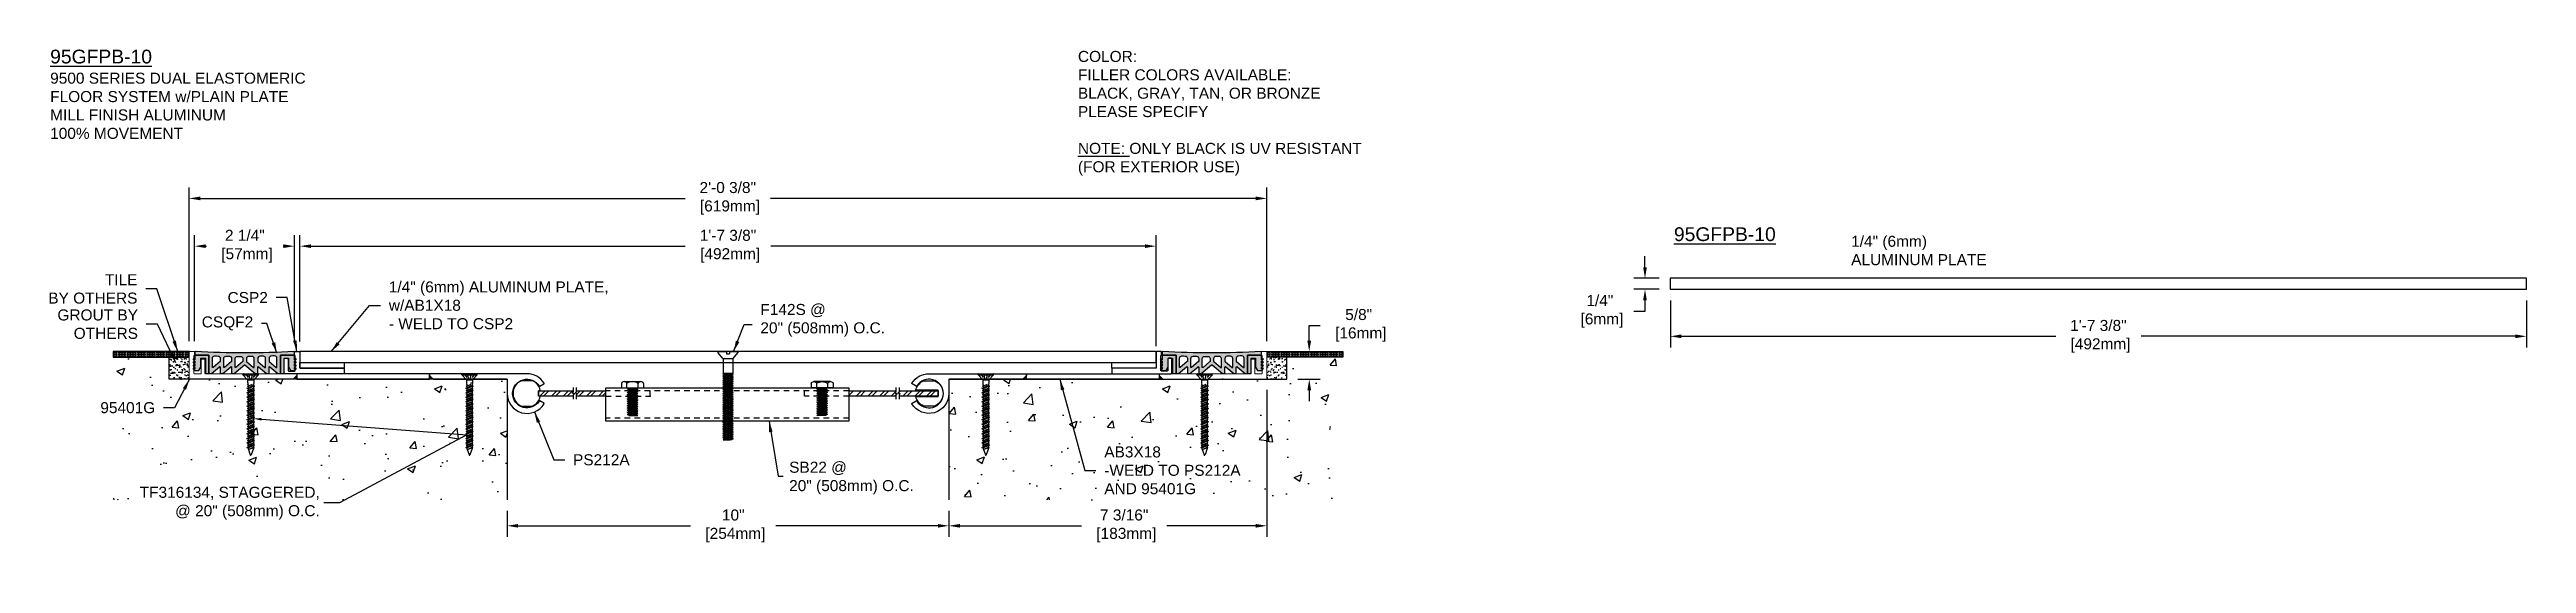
# Model space of a CAD drawing. Header units: inches. Extents: x -6.4 to 49.7, y -2.8 to 8.9.
import ezdxf
from ezdxf import colors
from ezdxf.entities.mleader import LeaderData, LeaderLine
from ezdxf.math import Vec2, Vec3

# ---------------------------------------------------------------- set-up
doc = ezdxf.new("R2010")
doc.units = ezdxf.units.IN
doc.header["$MEASUREMENT"] = 0
doc.linetypes.add('DASHED', pattern=[0.75, 0.5, -0.25])
doc.linetypes.add('HIDDEN2', pattern=[0.1875, 0.125, -0.0625])
for name, color, linetype in [('anchors', 4, 'Continuous'), ('conditions', 1, 'Continuous'), ('dimensions', 3, 'Continuous'), ('FILLER', 2, 'Continuous'), ('METALS', 7, 'Continuous'), ('Text', 2, 'Continuous')]:
    doc.layers.add(name, color=color, linetype=linetype)
doc.styles.add('ARIAL', font='arial.ttf')
doc.dimstyles.new('Arial', dxfattribs={"dimtxt": 0.25, "dimasz": 0.25, "dimexe": 0.25, "dimexo": 0.25, "dimgap": 0.25, "dimtad": 0, "dimtih": 1, "dimtoh": 1, "dimdec": 4, "dimzin": 0, "dimdsep": 46, "dimlunit": 4, "dimtxsty": 'ARIAL', "dimcen": 0.09, "dimadec": 0, "dimazin": 0, "dimtfac": 1, "dimtdec": 4, "dimtofl": 0, "dimtmove": 0, "dimatfit": 3, "dimfxl": 0, "dimfrac": 2, "dimtolj": 1, "dimtzin": 0, "dimarcsym": 0})

msp = doc.modelspace()

# ---------------------------------------------------------------- texts
at = {"layer": 'Text', "attachment_point": 1, "style": 'ARIAL'}
for s, insert, char_height, width in [('{\\H1.25x;\\L95GFPB-10\\P}9500 SERIES DUAL ELASTOMERIC\\PFLOOR SYSTEM w/PLAIN PLATE\\PMILL FINISH ALUMINUM\\P100% MOVEMENT', (-6.34653, 8.87155), 0.25, 7.03125), ('COLOR:{\\L                           }   \\~\\PFILLER COLORS AVAILABLE:\\PBLACK, GRAY, TAN, OR BRONZE\\PPLEASE SPECIFY\\~\\P\\P{\\LNOTE:} ONLY BLACK IS UV RESISTANT\\P(FOR EXTERIOR USE) ', (16.91288, 8.84351), 0.25, 7.03125), ('{\\L95GFPB-10}', (30.40083, 4.84582), 0.3125, 1.875)]:
    msp.add_mtext(s, dxfattribs=dict(at, insert=insert, char_height=char_height, width=width))
at = {"layer": 'Text', "char_height": 0.25, "style": 'ARIAL'}
for s, insert, attachment_point in [('1/4" (6mm)\\PALUMINUM PLATE', (34.41253, 4.31879), 4), ('TILE\\PBY OTHERS', (-4.37095, 3.44798), 6), ('CSP2', (-1.41913, 3.25255), 6), ('1/4" (6mm) ALUMINUM PLATE,\\Pw/AB1X18\\P- WELD TO CSP2', (1.31812, 3.07621), 4), ('GROUT BY\\POTHERS', (-4.35826, 2.64907), 6), ('CSQF2', (-1.75099, 2.66706), 6), ('F142S @\\P20" (508mm) O.C.', (9.72617, 2.73757), 4), ('\\A1;95401G', (-3.96812, 0.75612), 6), ('PS212A', (5.48682, -0.42501), 4), ('SB22 @\\P20" (508mm) O.C.', (10.37778, -0.83813), 4), ('AB3X18\\P-WELD TO PS212A\\PAND 95401G', (17.50939, -0.66386), 4)]:
    msp.add_mtext(s, dxfattribs=dict(at, insert=insert, attachment_point=attachment_point))

# ---------------------------------------------------------------- blocks, each defined once
blk = doc.blocks.new('*D0')
at = {"layer": 'DEFPOINTS', "color": 0}
for p in [(18.681, 4.418), (-0.694, 2.008), (18.681, 1.903)]:
    blk.add_point(p, dxfattribs=at)
at = {"layer": 'dimensions', "color": 0, "lineweight": -2}
for p, q in [((-0.694, 2.258), (-0.694, 4.668)), ((18.681, 2.153), (18.681, 4.668)), ((-0.444, 4.418), (8.027, 4.418)), ((18.431, 4.418), (9.96, 4.418))]:
    blk.add_line(p, q, dxfattribs=at)
at = {"layer": 'dimensions', "color": 0}
for points in [[(-0.444, 4.46), (-0.444, 4.376), (-0.694, 4.418)], [(18.431, 4.46), (18.431, 4.376), (18.681, 4.418)]]:
    blk.add_solid(points, dxfattribs=at)
at = {"layer": 'dimensions', "color": 0, "insert": (8.994, 4.418), "char_height": 0.25, "attachment_point": 5, "style": 'ARIAL'}
blk.add_mtext('\\A1;1\'-7 3/8"\\P [492mm]', dxfattribs=at)
blk = doc.blocks.new('*D1')
at = {"layer": 'DEFPOINTS', "color": 0}
for p in [(21.189, 5.501), (-3.201, 2.018), (21.189, 2.018)]:
    blk.add_point(p, dxfattribs=at)
at = {"layer": 'dimensions', "color": 0, "lineweight": -2}
for p, q in [((-3.201, 2.268), (-3.201, 5.751)), ((21.189, 2.268), (21.189, 5.751)), ((-2.951, 5.501), (8.022, 5.501)), ((20.939, 5.501), (9.955, 5.501))]:
    blk.add_line(p, q, dxfattribs=at)
at = {"layer": 'dimensions', "color": 0}
for points in [[(-2.951, 5.542), (-2.951, 5.459), (-3.201, 5.501)], [(20.939, 5.542), (20.939, 5.459), (21.189, 5.501)]]:
    blk.add_solid(points, dxfattribs=at)
at = {"layer": 'dimensions', "color": 0, "insert": (8.989, 5.501), "char_height": 0.25, "attachment_point": 5, "style": 'ARIAL'}
blk.add_mtext('\\A1;2\'-0 3/8"\\P [619mm]', dxfattribs=at)
blk = doc.blocks.new('*D2')
at = {"layer": 'DEFPOINTS', "color": 0}
for p in [(21.189, 1.413), (13.993, -1.331), (13.993, -1.92)]:
    blk.add_point(p, dxfattribs=at)
at = {"layer": 'dimensions', "color": 0, "lineweight": -2}
for p, q in [((21.189, 1.163), (21.189, -2.17)), ((13.993, -1.581), (13.993, -2.17)), ((14.243, -1.92), (16.993, -1.92)), ((20.939, -1.92), (18.926, -1.92))]:
    blk.add_line(p, q, dxfattribs=at)
at = {"layer": 'dimensions', "color": 0}
for points in [[(14.243, -1.878), (14.243, -1.961), (13.993, -1.92)], [(20.939, -1.878), (20.939, -1.961), (21.189, -1.92)]]:
    blk.add_solid(points, dxfattribs=at)
at = {"layer": 'dimensions', "color": 0, "insert": (17.96, -1.92), "char_height": 0.25, "attachment_point": 5, "style": 'ARIAL'}
blk.add_mtext('\\A1;7 3/16"\\P [183mm]', dxfattribs=at)
blk = doc.blocks.new('*D3')
at = {"layer": 'DEFPOINTS', "color": 0}
for p in [(3.995, -1.331), (13.993, -1.331), (13.993, -1.92)]:
    blk.add_point(p, dxfattribs=at)
at = {"layer": 'dimensions', "color": 0, "lineweight": -2}
for p, q in [((3.995, -1.581), (3.995, -2.17)), ((13.993, -1.581), (13.993, -2.17)), ((4.245, -1.92), (8.146, -1.92)), ((13.743, -1.92), (10.079, -1.92))]:
    blk.add_line(p, q, dxfattribs=at)
at = {"layer": 'dimensions', "color": 0}
for points in [[(4.245, -1.878), (4.245, -1.961), (3.995, -1.92)], [(13.743, -1.878), (13.743, -1.961), (13.993, -1.92)]]:
    blk.add_solid(points, dxfattribs=at)
at = {"layer": 'dimensions', "color": 0, "insert": (9.113, -1.92), "char_height": 0.25, "attachment_point": 5, "style": 'ARIAL'}
blk.add_mtext('\\A1;10"\\P [254mm]', dxfattribs=at)
blk = doc.blocks.new('*D4')
at = {"layer": 'DEFPOINTS', "color": 0}
for p in [(-0.819, 4.418), (-3.076, 2.018), (-0.819, 2.018)]:
    blk.add_point(p, dxfattribs=at)
at = {"layer": 'dimensions', "color": 0, "lineweight": -2}
for p, q in [((-3.076, 2.268), (-3.076, 4.668)), ((-0.819, 2.268), (-0.819, 4.668)), ((-2.826, 4.418), (-2.81, 4.418)), ((-1.069, 4.418), (-1.071, 4.418))]:
    blk.add_line(p, q, dxfattribs=at)
at = {"layer": 'dimensions', "color": 0}
for points in [[(-2.826, 4.46), (-2.826, 4.377), (-3.076, 4.418)], [(-1.069, 4.46), (-1.069, 4.377), (-0.819, 4.418)]]:
    blk.add_solid(points, dxfattribs=at)
at = {"layer": 'dimensions', "color": 0, "insert": (-1.94, 4.418), "char_height": 0.25, "attachment_point": 5, "style": 'ARIAL'}
blk.add_mtext('\\A1;2 1/4"\\P [57mm]', dxfattribs=at)
blk = doc.blocks.new('csp2')
blk.add_lwpolyline([(0, 0.33, -0.414214), (0.02, 0.35), (0.066, 0.35, -0.414214), (0.086, 0.33), (0.086, 0.08, 0.414214), (0.106, 0.06), (0.23, 0.06, 0.414214), (0.25, 0.08), (0.25, 0.405, 0.414214), (0.24, 0.415, -0.414214), (0.23, 0.425), (0.23, 0.49, -0.414214), (0.24, 0.5), (0.335, 0.5, -0.414214), (0.355, 0.48), (0.355, 0.135, 0.414214), (0.365, 0.125), (1.355, 0.125), (1.355, 0), (0.335, 0), (0.02, 0, -0.414214), (0, 0.02)], format="xyb", close=True)
blk = doc.blocks.new('A$C63CB1885')
for p, q in [((-0.176, 0), (-0.175, 0.018)), ((-0.176, 0), (0.176, 0)), ((-0.176, 0), (-0.07, -0.113)), ((-0.163, 0.029), (0.163, 0.029)), ((0.07, -0.113), (0.176, 0)), ((0.176, 0), (0.175, 0.018)), ((-0.086, -0.302), (0.086, -0.251)), ((-0.086, -0.302), (-0.062, -0.289)), ((-0.086, -0.302), (-0.062, -0.315)), ((-0.086, -0.403), (0.086, -0.353)), ((-0.086, -0.403), (-0.062, -0.391)), ((-0.086, -0.403), (-0.062, -0.416)), ((-0.086, -0.505), (0.086, -0.454)), ((-0.086, -0.505), (-0.062, -0.492)), ((-0.086, -0.505), (-0.062, -0.518)), ((-0.086, -0.607), (0.086, -0.556)), ((-0.074, -0.251), (0.032, -0.215)), ((-0.074, -0.251), (-0.062, -0.245)), ((-0.074, -0.251), (-0.062, -0.257)), ((-0.074, -0.353), (0.074, -0.302)), ((-0.074, -0.353), (-0.062, -0.346)), ((-0.074, -0.353), (-0.062, -0.359)), ((-0.074, -0.454), (0.074, -0.403)), ((-0.074, -0.454), (-0.062, -0.448)), ((-0.074, -0.454), (-0.062, -0.46)), ((-0.074, -0.556), (0.074, -0.505)), ((-0.074, -0.556), (-0.062, -0.55)), ((-0.074, -0.556), (-0.062, -0.562)), ((-0.07, -0.113), (0.07, -0.113)), ((-0.07, -0.113), (-0.07, -0.18)), ((-0.069, -0.189), (-0.063, -0.215)), ((-0.062, -0.245), (0.032, -0.215)), ((0.032, -0.215), (-0.062, -0.257)), ((-0.062, -0.225), (-0.062, -0.245)), ((0.062, -0.238), (-0.062, -0.289)), ((-0.062, -0.257), (-0.062, -0.289)), ((0.062, -0.264), (-0.062, -0.315)), ((-0.062, -0.346), (0.062, -0.296)), ((0.062, -0.308), (-0.062, -0.359)), ((-0.062, -0.315), (-0.062, -0.346)), ((0.062, -0.34), (-0.062, -0.391)), ((-0.062, -0.359), (-0.062, -0.391)), ((0.062, -0.366), (-0.062, -0.416)), ((-0.062, -0.448), (0.062, -0.397)), ((0.062, -0.41), (-0.062, -0.46)), ((-0.062, -0.416), (-0.062, -0.448)), ((0.062, -0.441), (-0.062, -0.492)), ((-0.062, -0.46), (-0.062, -0.492)), ((0.062, -0.467), (-0.062, -0.518)), ((-0.062, -0.55), (0.062, -0.499)), ((0.062, -0.511), (-0.062, -0.562)), ((-0.062, -0.518), (-0.062, -0.55)), ((0.062, -0.543), (-0.062, -0.594)), ((0.062, -0.225), (0.062, -0.238)), ((0.086, -0.251), (0.062, -0.238)), ((0.086, -0.251), (0.062, -0.264)), ((0.062, -0.264), (0.062, -0.296)), ((0.074, -0.302), (0.062, -0.296)), ((0.074, -0.302), (0.062, -0.308)), ((0.062, -0.308), (0.062, -0.34)), ((0.086, -0.353), (0.062, -0.34)), ((0.086, -0.353), (0.062, -0.366)), ((0.062, -0.366), (0.062, -0.397)), ((0.074, -0.403), (0.062, -0.397)), ((0.074, -0.403), (0.062, -0.41)), ((0.062, -0.41), (0.062, -0.441)), ((0.086, -0.454), (0.062, -0.441)), ((0.086, -0.454), (0.062, -0.467)), ((0.062, -0.467), (0.062, -0.499)), ((0.074, -0.505), (0.062, -0.499)), ((0.074, -0.505), (0.062, -0.511)), ((0.062, -0.511), (0.062, -0.543)), ((0.086, -0.556), (0.062, -0.543)), ((0.086, -0.556), (0.062, -0.569)), ((0.069, -0.189), (0.063, -0.215)), ((0.07, -0.113), (0.07, -0.18)), ((-0.086, -0.607), (-0.062, -0.594)), ((-0.086, -0.607), (-0.062, -0.619)), ((-0.086, -0.708), (0.086, -0.657)), ((-0.086, -0.708), (-0.062, -0.695)), ((-0.086, -0.708), (-0.062, -0.721)), ((-0.086, -0.81), (0.086, -0.759)), ((-0.086, -0.81), (-0.062, -0.797)), ((-0.086, -0.81), (-0.062, -0.823)), ((-0.086, -0.911), (0.086, -0.86)), ((-0.086, -0.911), (-0.062, -0.898)), ((-0.086, -0.911), (-0.062, -0.924)), ((-0.086, -1.013), (0.086, -0.962)), ((-0.086, -1.013), (-0.062, -1)), ((-0.086, -1.013), (-0.062, -1.026)), ((-0.086, -1.114), (0.086, -1.064)), ((-0.086, -1.114), (-0.062, -1.101)), ((-0.086, -1.114), (-0.062, -1.127)), ((-0.074, -0.657), (0.074, -0.607)), ((-0.074, -0.657), (-0.062, -0.651)), ((-0.074, -0.657), (-0.062, -0.664)), ((-0.074, -0.759), (0.074, -0.708)), ((-0.074, -0.759), (-0.062, -0.753)), ((-0.074, -0.759), (-0.062, -0.765)), ((-0.074, -0.86), (0.074, -0.81)), ((-0.074, -0.86), (-0.062, -0.854)), ((-0.074, -0.86), (-0.062, -0.867)), ((-0.074, -0.962), (0.074, -0.911)), ((-0.074, -0.962), (-0.062, -0.956)), ((-0.074, -0.962), (-0.062, -0.968)), ((-0.074, -1.064), (0.074, -1.013)), ((-0.074, -1.064), (-0.062, -1.057)), ((-0.074, -1.064), (-0.062, -1.07)), ((-0.074, -1.171), (0.074, -1.121)), ((-0.062, -0.562), (-0.062, -0.594)), ((0.062, -0.569), (-0.062, -0.619)), ((-0.062, -0.651), (0.062, -0.6)), ((0.062, -0.613), (-0.062, -0.664)), ((-0.062, -0.619), (-0.062, -0.651)), ((0.062, -0.644), (-0.062, -0.695)), ((-0.062, -0.664), (-0.062, -0.695)), ((0.062, -0.67), (-0.062, -0.721)), ((-0.062, -0.753), (0.062, -0.702)), ((0.062, -0.714), (-0.062, -0.765)), ((-0.062, -0.721), (-0.062, -0.753)), ((0.062, -0.746), (-0.062, -0.797)), ((-0.062, -0.765), (-0.062, -0.797)), ((0.062, -0.772), (-0.062, -0.823)), ((-0.062, -0.854), (0.062, -0.804)), ((0.062, -0.816), (-0.062, -0.867)), ((-0.062, -0.823), (-0.062, -0.854)), ((0.062, -0.848), (-0.062, -0.898)), ((-0.062, -0.867), (-0.062, -0.898)), ((0.062, -0.873), (-0.062, -0.924)), ((-0.062, -0.956), (0.062, -0.905)), ((0.062, -0.917), (-0.062, -0.968)), ((-0.062, -0.924), (-0.062, -0.956)), ((0.062, -0.949), (-0.062, -1)), ((-0.062, -0.968), (-0.062, -1)), ((0.062, -0.975), (-0.062, -1.026)), ((-0.062, -1.057), (0.062, -1.007)), ((0.062, -1.019), (-0.062, -1.07)), ((-0.062, -1.026), (-0.062, -1.057)), ((0.062, -1.051), (-0.062, -1.101)), ((-0.062, -1.07), (-0.062, -1.101)), ((0.062, -1.077), (-0.062, -1.127)), ((-0.062, -1.165), (0.062, -1.115)), ((0.062, -0.569), (0.062, -0.6)), ((0.074, -0.607), (0.062, -0.6)), ((0.074, -0.607), (0.062, -0.613)), ((0.062, -0.613), (0.062, -0.644)), ((0.086, -0.657), (0.062, -0.644)), ((0.086, -0.657), (0.062, -0.67)), ((0.062, -0.67), (0.062, -0.702)), ((0.074, -0.708), (0.062, -0.702)), ((0.074, -0.708), (0.062, -0.714)), ((0.062, -0.714), (0.062, -0.746)), ((0.086, -0.759), (0.062, -0.746)), ((0.086, -0.759), (0.062, -0.772)), ((0.062, -0.772), (0.062, -0.804)), ((0.074, -0.81), (0.062, -0.804)), ((0.074, -0.81), (0.062, -0.816)), ((0.062, -0.816), (0.062, -0.848)), ((0.086, -0.86), (0.062, -0.848)), ((0.086, -0.86), (0.062, -0.873)), ((0.062, -0.873), (0.062, -0.905)), ((0.074, -0.911), (0.062, -0.905)), ((0.074, -0.911), (0.062, -0.917)), ((0.062, -0.917), (0.062, -0.949)), ((0.086, -0.962), (0.062, -0.949)), ((0.086, -0.962), (0.062, -0.975)), ((0.062, -0.975), (0.062, -1.007)), ((0.074, -1.013), (0.062, -1.007)), ((0.074, -1.013), (0.062, -1.019)), ((0.062, -1.019), (0.062, -1.051)), ((0.086, -1.064), (0.062, -1.051)), ((0.086, -1.064), (0.062, -1.077)), ((0.062, -1.077), (0.062, -1.115)), ((0.074, -1.121), (0.062, -1.115)), ((0.074, -1.121), (0.062, -1.127)), ((-0.086, -1.222), (0.086, -1.171)), ((-0.086, -1.222), (-0.062, -1.209)), ((-0.086, -1.222), (-0.062, -1.235)), ((-0.086, -1.332), (0.086, -1.282)), ((-0.086, -1.332), (-0.062, -1.319)), ((-0.086, -1.332), (-0.062, -1.345)), ((-0.086, -1.438), (0.086, -1.387)), ((-0.086, -1.438), (-0.062, -1.425)), ((-0.086, -1.438), (-0.062, -1.451)), ((-0.086, -1.54), (0.086, -1.489)), ((-0.086, -1.54), (-0.062, -1.527)), ((-0.086, -1.54), (-0.062, -1.553)), ((-0.086, -1.643), (0.086, -1.592)), ((-0.086, -1.643), (-0.062, -1.63)), ((-0.086, -1.643), (-0.062, -1.655)), ((-0.074, -1.171), (-0.062, -1.165)), ((-0.074, -1.171), (-0.062, -1.178)), ((-0.074, -1.282), (0.074, -1.231)), ((-0.074, -1.282), (-0.062, -1.275)), ((-0.074, -1.282), (-0.062, -1.288)), ((-0.074, -1.387), (0.074, -1.336)), ((-0.074, -1.387), (-0.062, -1.381)), ((-0.074, -1.387), (-0.062, -1.393)), ((-0.074, -1.489), (0.074, -1.439)), ((-0.074, -1.489), (-0.062, -1.483)), ((-0.074, -1.489), (-0.062, -1.496)), ((-0.074, -1.592), (0.074, -1.541)), ((-0.074, -1.592), (-0.062, -1.586)), ((-0.074, -1.592), (-0.062, -1.598)), ((0.062, -1.127), (-0.062, -1.178)), ((-0.062, -1.127), (-0.062, -1.165)), ((0.062, -1.159), (-0.062, -1.209)), ((-0.062, -1.178), (-0.062, -1.209)), ((0.062, -1.184), (-0.062, -1.235)), ((-0.062, -1.275), (0.062, -1.225)), ((-0.062, -1.235), (-0.062, -1.275)), ((0.062, -1.237), (-0.062, -1.288)), ((0.062, -1.269), (-0.062, -1.319)), ((-0.062, -1.288), (-0.062, -1.319)), ((0.062, -1.295), (-0.062, -1.345)), ((-0.062, -1.381), (0.062, -1.33)), ((0.062, -1.343), (-0.062, -1.393)), ((-0.062, -1.345), (-0.062, -1.381)), ((0.062, -1.374), (-0.062, -1.425)), ((-0.062, -1.393), (-0.062, -1.425)), ((0.062, -1.4), (-0.062, -1.451)), ((-0.062, -1.483), (0.062, -1.433)), ((0.062, -1.445), (-0.062, -1.496)), ((-0.062, -1.451), (-0.062, -1.483)), ((0.062, -1.477), (-0.062, -1.527)), ((-0.062, -1.496), (-0.062, -1.527)), ((0.062, -1.502), (-0.062, -1.553)), ((-0.062, -1.586), (0.062, -1.535)), ((0.062, -1.547), (-0.062, -1.598)), ((-0.062, -1.553), (-0.062, -1.586)), ((0.062, -1.579), (-0.062, -1.63)), ((-0.062, -1.598), (-0.062, -1.63)), ((0.062, -1.605), (-0.062, -1.655)), ((-0.06, -1.668), (-0.01, -1.81)), ((-0.034, -1.679), (0.062, -1.636)), ((-0.034, -1.679), (0.074, -1.643)), ((0.062, -1.649), (-0.034, -1.679)), ((0.06, -1.668), (0.01, -1.81)), ((0.062, -1.127), (0.062, -1.159)), ((0.086, -1.171), (0.062, -1.159)), ((0.086, -1.171), (0.062, -1.184)), ((0.062, -1.184), (0.062, -1.225)), ((0.074, -1.231), (0.062, -1.225)), ((0.074, -1.231), (0.062, -1.237)), ((0.062, -1.237), (0.062, -1.269)), ((0.086, -1.282), (0.062, -1.269)), ((0.086, -1.282), (0.062, -1.295)), ((0.062, -1.295), (0.062, -1.33)), ((0.074, -1.336), (0.062, -1.33)), ((0.074, -1.336), (0.062, -1.343)), ((0.062, -1.343), (0.062, -1.374)), ((0.086, -1.387), (0.062, -1.374)), ((0.086, -1.387), (0.062, -1.4)), ((0.062, -1.4), (0.062, -1.433)), ((0.074, -1.439), (0.062, -1.433)), ((0.074, -1.439), (0.062, -1.445)), ((0.062, -1.445), (0.062, -1.477)), ((0.086, -1.489), (0.062, -1.477)), ((0.086, -1.489), (0.062, -1.502)), ((0.062, -1.502), (0.062, -1.535)), ((0.074, -1.541), (0.062, -1.535)), ((0.074, -1.541), (0.062, -1.547)), ((0.062, -1.547), (0.062, -1.579)), ((0.086, -1.592), (0.062, -1.579)), ((0.086, -1.592), (0.062, -1.605)), ((0.062, -1.605), (0.062, -1.652)), ((0.074, -1.643), (0.062, -1.636)), ((0.074, -1.643), (0.062, -1.649))]:
    blk.add_line(p, q)
at = {"linetype": 'DASHED', "ltscale": 0.025}
for p, q in [((-0.113, 0.029), (-0.024, -0.106)), ((-0.024, -0.106), (-0.031, 0.028)), ((0.024, -0.106), (0.031, 0.029)), ((0.112, 0.029), (0.024, -0.106)), ((-0.024, -0.106), (0.024, -0.106))]:
    blk.add_line(p, q, dxfattribs=at)
for centre, radius, start, end in [((-0.163, 0.017), 0.0112, 90, 175), ((0.163, 0.017), 0.0112, 5, 90), ((-0.023, -0.18), 0.0465, 180, 191.9357), ((-0.109, -0.225), 0.0465, 0, 11.9357), ((0.109, -0.225), 0.0465, 168.0643, 180), ((0.023, -0.18), 0.0465, 348.0643, 0), ((-0.016, -1.652), 0.0465, 183.9476, 199.3058), ((0.016, -1.652), 0.0465, 340.6942, 0), ((0, -1.806), 0.0106, 204.1001, 335.8999)]:
    blk.add_arc(centre, radius, start, end)
blk = doc.blocks.new('TF316134')
blk.add_blockref('A$C63CB1885', (0, -0.0285))
blk = doc.blocks.new('*D8')
at = {"layer": 'DEFPOINTS', "color": 0}
for p in [(30.32, 3.44), (49.695, 3.44), (49.695, 2.375)]:
    blk.add_point(p, dxfattribs=at)
at = {"layer": 'dimensions', "color": 0, "lineweight": -2}
for p, q in [((30.32, 3.19), (30.32, 2.125)), ((49.695, 3.19), (49.695, 2.125)), ((30.57, 2.375), (39.041, 2.375)), ((49.445, 2.375), (40.974, 2.375))]:
    blk.add_line(p, q, dxfattribs=at)
at = {"layer": 'dimensions', "color": 0}
for points in [[(30.57, 2.417), (30.57, 2.333), (30.32, 2.375)], [(49.445, 2.417), (49.445, 2.333), (49.695, 2.375)]]:
    blk.add_solid(points, dxfattribs=at)
at = {"layer": 'dimensions', "color": 0, "insert": (40.007, 2.375), "char_height": 0.25, "attachment_point": 5, "style": 'ARIAL'}
blk.add_mtext('\\A1;1\'-7 3/8"\\P [492mm]', dxfattribs=at)
blk = doc.blocks.new('*D9')
at = {"layer": 'DEFPOINTS', "color": 0}
for p in [(29.746, 3.44), (30.32, 3.69), (30.32, 3.44)]:
    blk.add_point(p, dxfattribs=at)
at = {"layer": 'dimensions', "color": 0, "lineweight": -2}
for p, q in [((29.746, 3.94), (29.746, 4.19)), ((30.07, 3.69), (29.496, 3.69)), ((30.07, 3.44), (29.496, 3.44)), ((29.746, 2.94), (29.496, 2.94)), ((29.746, 3.19), (29.746, 2.94))]:
    blk.add_line(p, q, dxfattribs=at)
at = {"layer": 'dimensions', "color": 0}
for points in [[(29.704, 3.94), (29.788, 3.94), (29.746, 3.69)], [(29.704, 3.19), (29.788, 3.19), (29.746, 3.44)]]:
    blk.add_solid(points, dxfattribs=at)
at = {"layer": 'dimensions', "color": 0, "insert": (28.724, 2.94), "char_height": 0.25, "attachment_point": 5, "style": 'ARIAL'}
blk.add_mtext('\\A1;1/4"\\P [6mm]', dxfattribs=at)
blk = doc.blocks.new('*D10')
at = {"layer": 'DEFPOINTS', "color": 0}
for p in [(21.437, 2.028), (22.148, 2.028), (21.641, 1.403)]:
    blk.add_point(p, dxfattribs=at)
at = {"layer": 'dimensions', "color": 0, "lineweight": -2}
for p, q in [((22.148, 2.278), (22.148, 2.623)), ((22.148, 2.623), (22.398, 2.623)), ((21.687, 2.028), (22.398, 2.028)), ((21.891, 1.403), (22.398, 1.403)), ((22.148, 1.153), (22.148, 0.903))]:
    blk.add_line(p, q, dxfattribs=at)
at = {"layer": 'dimensions', "color": 0}
for points in [[(22.106, 2.278), (22.19, 2.278), (22.148, 2.028)], [(22.106, 1.153), (22.19, 1.153), (22.148, 1.403)]]:
    blk.add_solid(points, dxfattribs=at)
at = {"layer": 'dimensions', "color": 0, "insert": (23.267, 2.623), "char_height": 0.25, "attachment_point": 5, "style": 'ARIAL'}
blk.add_mtext('\\A1;5/8"\\P [16mm]', dxfattribs=at)
blk = doc.blocks.new('95401G')
at = {"color": 7, "linetype": 'Continuous', "lineweight": 15}
blk.add_lwpolyline([(2.438, 0.115, 0.414214), (2.428, 0.125), (0.365, 0.125, -0.414214), (0.355, 0.135), (0.355, 0.445, 0.414214), (0.345, 0.455), (0.285, 0.455, 0.414214), (0.275, 0.445), (0.275, 0.135, -0.414214), (0.265, 0.125), (0.115, 0.125, -0.414214), (0.105, 0.135), (0.105, 0.53, -0.414214), (0.115, 0.54, 0.414214), (0.125, 0.55), (0.125, 0.615, 0.414214), (0.115, 0.625), (0.01, 0.625, 0.414214), (0, 0.615), (0, 0.01, 0.414214), (0.01, 0), (0.981, 0, 0.198912), (0.988, 0.003), (0.993, 0.008, -0.414214), (1.007, 0.008), (1.012, 0.003, 0.198912), (1.019, 0), (2.344, 0, 0.198912), (2.351, 0.003), (2.435, 0.087, 0.198912), (2.438, 0.094)], format="xyb", close=True, dxfattribs=at)
blk = doc.blocks.new('PS212A')
at = {"linetype": 'Continuous', "flags": 128}
blk.add_lwpolyline([(0.451, 0.125), (-1.747, 0.125, 0.414214), (-1.757, 0.115), (-1.757, 0.095, 0.198912), (-1.754, 0.087), (-1.67, 0.003, 0.198912), (-1.663, 0), (-0.009, 0, -0.414214), (0.001, -0.01), (0.001, -0.325, 0.758338), (0.836, -0.559, 0.420887), (0.832, -0.545), (0.741, -0.492, 0.405496), (0.727, -0.496, -3.520953), (0.727, -0.154, 0.405496), (0.741, -0.157), (0.832, -0.105, 0.420887), (0.836, -0.091, 0.261868)], format="xyb", close=True, dxfattribs=at)
blk = doc.blocks.new('H1458S')
for p, q in [((-0.25, 0.104), (-0.25, 0)), ((-0.25, 0), (0.25, 0)), ((-0.188, 0.144), (0.187, 0.144)), ((-0.125, 0), (-0.125, 0.104)), ((-0.119, 0), (-0.085, -0.02)), ((-0.085, -0.02), (0.048, 0)), ((0.125, 0), (0.125, 0.104)), ((0.25, 0.104), (0.25, 0)), ((-0.119, -0.05), (0.119, -0.025)), ((-0.119, -0.05), (-0.085, -0.03)), ((-0.119, -0.05), (-0.085, -0.07)), ((-0.119, -0.1), (0.119, -0.075)), ((-0.119, -0.1), (-0.085, -0.08)), ((-0.119, -0.1), (-0.085, -0.12)), ((-0.119, -0.15), (0.119, -0.125)), ((-0.119, -0.15), (-0.085, -0.13)), ((-0.119, -0.15), (-0.085, -0.17)), ((-0.119, -0.2), (0.119, -0.175)), ((-0.119, -0.2), (-0.085, -0.18)), ((-0.119, -0.2), (-0.085, -0.22)), ((-0.119, -0.25), (0.119, -0.225)), ((-0.119, -0.25), (-0.085, -0.23)), ((-0.119, -0.25), (-0.085, -0.27)), ((-0.119, -0.3), (0.119, -0.275)), ((-0.119, -0.3), (-0.085, -0.28)), ((-0.119, -0.3), (-0.085, -0.32)), ((-0.119, -0.35), (0.119, -0.325)), ((-0.119, -0.35), (-0.085, -0.33)), ((-0.119, -0.35), (-0.085, -0.37)), ((-0.119, -0.4), (0.119, -0.375)), ((-0.119, -0.4), (-0.085, -0.38)), ((-0.119, -0.4), (-0.085, -0.42)), ((-0.119, -0.45), (0.119, -0.425)), ((-0.119, -0.45), (-0.085, -0.43)), ((-0.119, -0.45), (-0.085, -0.47)), ((-0.119, -0.5), (0.119, -0.475)), ((-0.119, -0.5), (-0.085, -0.48)), ((-0.119, -0.5), (-0.085, -0.52)), ((-0.119, -0.55), (0.119, -0.525)), ((-0.119, -0.55), (-0.085, -0.53)), ((-0.119, -0.55), (-0.085, -0.57)), ((-0.085, -0.03), (0.085, -0.005)), ((-0.085, -0.02), (-0.085, -0.03)), ((-0.085, -0.07), (0.085, -0.045)), ((-0.085, -0.08), (0.085, -0.055)), ((-0.085, -0.07), (-0.085, -0.08)), ((-0.085, -0.12), (0.085, -0.095)), ((-0.085, -0.13), (0.085, -0.105)), ((-0.085, -0.12), (-0.085, -0.13)), ((-0.085, -0.17), (0.085, -0.145)), ((-0.085, -0.18), (0.085, -0.155)), ((-0.085, -0.17), (-0.085, -0.18)), ((-0.085, -0.22), (0.085, -0.195)), ((-0.085, -0.23), (0.085, -0.205)), ((-0.085, -0.22), (-0.085, -0.23)), ((-0.085, -0.27), (0.085, -0.245)), ((-0.085, -0.28), (0.085, -0.255)), ((-0.085, -0.27), (-0.085, -0.28)), ((-0.085, -0.32), (0.085, -0.295)), ((-0.085, -0.33), (0.085, -0.305)), ((-0.085, -0.32), (-0.085, -0.33)), ((-0.085, -0.37), (0.085, -0.345)), ((-0.085, -0.38), (0.085, -0.355)), ((-0.085, -0.37), (-0.085, -0.38)), ((-0.085, -0.42), (0.085, -0.395)), ((-0.085, -0.43), (0.085, -0.405)), ((-0.085, -0.42), (-0.085, -0.43)), ((-0.085, -0.47), (0.085, -0.445)), ((-0.085, -0.48), (0.085, -0.455)), ((-0.085, -0.47), (-0.085, -0.48)), ((-0.085, -0.52), (0.085, -0.495)), ((-0.085, -0.53), (0.085, -0.505)), ((-0.085, -0.52), (-0.085, -0.53)), ((-0.085, -0.57), (0.085, -0.545)), ((-0.085, -0.58), (0.085, -0.555)), ((0.094, 0), (0.085, -0.005)), ((0.119, -0.025), (0.085, -0.005)), ((0.119, -0.025), (0.085, -0.045)), ((0.085, -0.045), (0.085, -0.055)), ((0.119, -0.075), (0.085, -0.055)), ((0.119, -0.075), (0.085, -0.095)), ((0.085, -0.095), (0.085, -0.105)), ((0.119, -0.125), (0.085, -0.105)), ((0.119, -0.125), (0.085, -0.145)), ((0.085, -0.145), (0.085, -0.155)), ((0.119, -0.175), (0.085, -0.155)), ((0.119, -0.175), (0.085, -0.195)), ((0.085, -0.195), (0.085, -0.205)), ((0.119, -0.225), (0.085, -0.205)), ((0.119, -0.225), (0.085, -0.245)), ((0.085, -0.245), (0.085, -0.255)), ((0.119, -0.275), (0.085, -0.255)), ((0.119, -0.275), (0.085, -0.295)), ((0.085, -0.295), (0.085, -0.305)), ((0.119, -0.325), (0.085, -0.305)), ((0.119, -0.325), (0.085, -0.345)), ((0.085, -0.345), (0.085, -0.355)), ((0.119, -0.375), (0.085, -0.355)), ((0.119, -0.375), (0.085, -0.395)), ((0.085, -0.395), (0.085, -0.405)), ((0.119, -0.425), (0.085, -0.405)), ((0.119, -0.425), (0.085, -0.445)), ((0.085, -0.445), (0.085, -0.455)), ((0.119, -0.475), (0.085, -0.455)), ((0.119, -0.475), (0.085, -0.495)), ((0.085, -0.495), (0.085, -0.505)), ((0.119, -0.525), (0.085, -0.505)), ((0.119, -0.525), (0.085, -0.545)), ((0.085, -0.545), (0.085, -0.555)), ((0.119, -0.575), (0.085, -0.555)), ((-0.119, -0.6), (0.119, -0.575)), ((-0.119, -0.6), (-0.085, -0.58)), ((-0.119, -0.6), (-0.085, -0.62)), ((-0.085, -0.57), (-0.085, -0.58)), ((-0.085, -0.62), (0.085, -0.595)), ((-0.085, -0.62), (-0.085, -0.625)), ((-0.085, -0.625), (0.119, -0.625)), ((-0.048, -0.625), (0.085, -0.605)), ((0.119, -0.575), (0.085, -0.595)), ((0.085, -0.595), (0.085, -0.605)), ((0.119, -0.625), (0.085, -0.605))]:
    blk.add_line(p, q)
for centre, radius, start, end in [((-0.188, 0.075), 0.0688, 24.7615, 155.2385), ((0, -0.071), 0.215, 54.5107, 125.4893), ((0.187, 0.075), 0.0688, 24.7615, 155.2385)]:
    blk.add_arc(centre, radius, start, end)
blk = doc.blocks.new('SB22')
h = blk.add_hatch()
h.set_pattern_fill('ANSI32', color=256, scale=0.5, style=0)
h.paths.add_polyline_path([(11.221, 3.587), (11.163, 3.609), (11.192, 3.628), (11.192, 3.658), (10.128, 3.658), (10.128, 3.538), (11.192, 3.538), (11.192, 3.568)])
h.paths.add_polyline_path([(12.149, 3.658), (11.262, 3.658), (11.262, 3.628), (11.233, 3.609), (11.291, 3.587), (11.262, 3.568), (11.262, 3.538), (12.149, 3.538)])
h.paths.add_polyline_path([(4.625, 3.658), (3.958, 3.658), (3.958, 3.628), (3.929, 3.609), (3.986, 3.587), (3.958, 3.568), (3.958, 3.538), (4.625, 3.538)])
h.paths.add_polyline_path([(3.888, 3.628), (3.888, 3.658), (3.103, 3.658), (3.103, 3.538), (3.888, 3.538), (3.888, 3.568), (3.916, 3.587), (3.859, 3.609)])
for p, q in [((3.103, 3.658), (3.888, 3.658)), ((3.888, 3.538), (3.103, 3.538)), ((3.958, 3.658), (4.625, 3.658)), ((4.625, 3.538), (3.958, 3.538)), ((10.128, 3.658), (11.192, 3.658)), ((11.192, 3.538), (10.128, 3.538)), ((11.262, 3.658), (12.149, 3.658)), ((12.149, 3.538), (11.262, 3.538))]:
    blk.add_line(p, q)
at = {"linetype": 'ByBlock'}
for p, q in [((4.625, 3.721), (10.128, 3.721)), ((4.625, 2.971), (4.625, 3.721)), ((10.128, 3.721), (10.128, 2.971)), ((10.128, 2.971), (4.625, 2.971))]:
    blk.add_line(p, q, dxfattribs=at)
at = {"linetype": 'HIDDEN2'}
for p, q in [((10.128, 3.658), (4.625, 3.658)), ((4.625, 3.538), (5.627, 3.538)), ((5.627, 3.538), (5.627, 3.658)), ((9.126, 3.538), (9.126, 3.658)), ((10.128, 3.538), (9.133, 3.538)), ((10.128, 3.033), (4.625, 3.033))]:
    blk.add_line(p, q, dxfattribs=at)
for points in [[(3.144, 3.672, 0.233897), (2.965, 3.885), (2.715, 3.885, 0.654654), (2.715, 3.312), (2.965, 3.312, 0.233897), (3.144, 3.524), (3.103, 3.538), (3.103, 3.658)], [(12.149, 3.672), (11.641, 3.672, -0.233897), (11.82, 3.885), (12.07, 3.885, -0.654654), (12.07, 3.312), (11.82, 3.312, -0.233897), (11.641, 3.524), (12.149, 3.524)]]:
    blk.add_lwpolyline(points, format="xyb", close=True)
for points in [[(3.103, 3.658), (3.103, 3.538)], [(3.888, 3.728), (3.888, 3.628), (3.859, 3.609), (3.916, 3.587), (3.888, 3.568), (3.888, 3.468)], [(3.958, 3.728), (3.958, 3.628), (3.929, 3.609), (3.986, 3.587), (3.958, 3.568), (3.958, 3.468)], [(11.192, 3.728), (11.192, 3.628), (11.163, 3.609), (11.221, 3.587), (11.192, 3.568), (11.192, 3.468)], [(11.262, 3.728), (11.262, 3.628), (11.233, 3.609), (11.291, 3.587), (11.262, 3.568), (11.262, 3.468)], [(12.149, 3.658), (12.149, 3.538)]]:
    blk.add_lwpolyline(points)
blk.add_point((5.627, 3.538), dxfattribs=at)
blk.add_blockref('H1458S', (5.23, 3.721))
at = {"xscale": -1}
blk.add_blockref('H1458S', (9.524, 3.721), dxfattribs=at)
blk = doc.blocks.new('F142S')
for p, q in [((-0.215, 0), (-0.032, 0)), ((-0.032, 0), (-0.032, -0.05)), ((0.03, 0), (0.03, -0.05)), ((0.03, 0), (0.213, 0)), ((-0.12, -0.155), (-0.226, -0.024)), ((-0.12, -0.155), (0.118, -0.155)), ((-0.12, -0.5), (-0.109, -0.495)), ((-0.12, -0.5), (-0.069, -0.495)), ((-0.12, -0.5), (-0.086, -0.52)), ((-0.12, -0.55), (0.118, -0.525)), ((-0.12, -0.55), (-0.086, -0.53)), ((-0.12, -0.55), (-0.086, -0.57)), ((-0.109, -0.155), (-0.109, -0.495)), ((0.107, -0.495), (-0.109, -0.495)), ((-0.086, -0.52), (0.084, -0.495)), ((-0.086, -0.53), (0.084, -0.505)), ((-0.086, -0.52), (-0.086, -0.53)), ((-0.086, -0.57), (0.084, -0.545)), ((-0.086, -0.58), (0.084, -0.555)), ((-0.032, -0.05), (0.03, -0.05)), ((0.107, -0.495), (0.084, -0.505)), ((0.118, -0.525), (0.084, -0.505)), ((0.118, -0.525), (0.084, -0.545)), ((0.084, -0.545), (0.084, -0.555)), ((0.118, -0.575), (0.084, -0.555)), ((0.107, -0.155), (0.107, -0.495)), ((0.118, -0.155), (0.225, -0.024)), ((-0.12, -0.6), (0.118, -0.575)), ((-0.12, -0.6), (-0.086, -0.58)), ((-0.12, -0.6), (-0.086, -0.62)), ((-0.12, -0.65), (0.118, -0.625)), ((-0.12, -0.65), (-0.086, -0.63)), ((-0.12, -0.65), (-0.086, -0.67)), ((-0.12, -0.7), (0.118, -0.675)), ((-0.12, -0.7), (-0.086, -0.68)), ((-0.12, -0.7), (-0.086, -0.72)), ((-0.12, -0.75), (0.118, -0.725)), ((-0.12, -0.75), (-0.086, -0.73)), ((-0.12, -0.75), (-0.086, -0.77)), ((-0.12, -0.8), (0.118, -0.775)), ((-0.12, -0.8), (-0.086, -0.78)), ((-0.12, -0.8), (-0.086, -0.82)), ((-0.12, -0.85), (0.118, -0.825)), ((-0.12, -0.85), (-0.086, -0.83)), ((-0.12, -0.85), (-0.086, -0.87)), ((-0.12, -0.9), (0.118, -0.875)), ((-0.12, -0.9), (-0.086, -0.88)), ((-0.12, -0.9), (-0.086, -0.92)), ((-0.12, -0.95), (0.118, -0.925)), ((-0.12, -0.95), (-0.086, -0.93)), ((-0.12, -0.95), (-0.086, -0.97)), ((-0.12, -1), (0.118, -0.975)), ((-0.12, -1), (-0.086, -0.98)), ((-0.12, -1), (-0.086, -1.02)), ((-0.12, -1.05), (0.118, -1.025)), ((-0.12, -1.05), (-0.086, -1.03)), ((-0.12, -1.05), (-0.086, -1.07)), ((-0.12, -1.1), (0.118, -1.075)), ((-0.12, -1.1), (-0.086, -1.08)), ((-0.12, -1.1), (-0.086, -1.12)), ((-0.086, -0.57), (-0.086, -0.58)), ((-0.086, -0.62), (0.084, -0.595)), ((-0.086, -0.63), (0.084, -0.605)), ((-0.086, -0.62), (-0.086, -0.63)), ((-0.086, -0.67), (0.084, -0.645)), ((-0.086, -0.68), (0.084, -0.655)), ((-0.086, -0.67), (-0.086, -0.68)), ((-0.086, -0.72), (0.084, -0.695)), ((-0.086, -0.73), (0.084, -0.705)), ((-0.086, -0.72), (-0.086, -0.73)), ((-0.086, -0.77), (0.084, -0.745)), ((-0.086, -0.78), (0.084, -0.755)), ((-0.086, -0.77), (-0.086, -0.78)), ((-0.086, -0.82), (0.084, -0.795)), ((-0.086, -0.83), (0.084, -0.805)), ((-0.086, -0.82), (-0.086, -0.83)), ((-0.086, -0.87), (0.084, -0.845)), ((-0.086, -0.88), (0.084, -0.855)), ((-0.086, -0.87), (-0.086, -0.88)), ((-0.086, -0.92), (0.084, -0.895)), ((-0.086, -0.93), (0.084, -0.905)), ((-0.086, -0.92), (-0.086, -0.93)), ((-0.086, -0.97), (0.084, -0.945)), ((-0.086, -0.98), (0.084, -0.955)), ((-0.086, -0.97), (-0.086, -0.98)), ((-0.086, -1.02), (0.084, -0.995)), ((-0.086, -1.03), (0.084, -1.005)), ((-0.086, -1.02), (-0.086, -1.03)), ((-0.086, -1.07), (0.084, -1.045)), ((-0.086, -1.08), (0.084, -1.055)), ((-0.086, -1.07), (-0.086, -1.08)), ((-0.086, -1.12), (0.084, -1.095)), ((-0.086, -1.13), (0.084, -1.105)), ((-0.086, -1.12), (-0.086, -1.13)), ((0.118, -0.575), (0.084, -0.595)), ((0.084, -0.595), (0.084, -0.605)), ((0.118, -0.625), (0.084, -0.605)), ((0.118, -0.625), (0.084, -0.645)), ((0.084, -0.645), (0.084, -0.655)), ((0.118, -0.675), (0.084, -0.655)), ((0.118, -0.675), (0.084, -0.695)), ((0.084, -0.695), (0.084, -0.705)), ((0.118, -0.725), (0.084, -0.705)), ((0.118, -0.725), (0.084, -0.745)), ((0.084, -0.745), (0.084, -0.755)), ((0.118, -0.775), (0.084, -0.755)), ((0.118, -0.775), (0.084, -0.795)), ((0.084, -0.795), (0.084, -0.805)), ((0.118, -0.825), (0.084, -0.805)), ((0.118, -0.825), (0.084, -0.845)), ((0.084, -0.845), (0.084, -0.855)), ((0.118, -0.875), (0.084, -0.855)), ((0.118, -0.875), (0.084, -0.895)), ((0.084, -0.895), (0.084, -0.905)), ((0.118, -0.925), (0.084, -0.905)), ((0.118, -0.925), (0.084, -0.945)), ((0.084, -0.945), (0.084, -0.955)), ((0.118, -0.975), (0.084, -0.955)), ((0.118, -0.975), (0.084, -0.995)), ((0.084, -0.995), (0.084, -1.005)), ((0.118, -1.025), (0.084, -1.005)), ((0.118, -1.025), (0.084, -1.045)), ((0.084, -1.045), (0.084, -1.055)), ((0.118, -1.075), (0.084, -1.055)), ((0.118, -1.075), (0.084, -1.095)), ((0.084, -1.095), (0.084, -1.105)), ((0.118, -1.125), (0.084, -1.105)), ((-0.12, -1.15), (0.118, -1.125)), ((-0.12, -1.15), (-0.086, -1.13)), ((-0.12, -1.15), (-0.086, -1.17)), ((-0.12, -1.2), (0.118, -1.175)), ((-0.12, -1.2), (-0.086, -1.18)), ((-0.12, -1.2), (-0.086, -1.22)), ((-0.12, -1.25), (0.118, -1.225)), ((-0.12, -1.25), (-0.086, -1.23)), ((-0.12, -1.25), (-0.086, -1.27)), ((-0.12, -1.3), (0.118, -1.275)), ((-0.12, -1.3), (-0.086, -1.28)), ((-0.12, -1.3), (-0.086, -1.32)), ((-0.12, -1.35), (0.118, -1.325)), ((-0.12, -1.35), (-0.086, -1.33)), ((-0.12, -1.35), (-0.086, -1.37)), ((-0.12, -1.4), (0.118, -1.375)), ((-0.12, -1.4), (-0.086, -1.38)), ((-0.12, -1.4), (-0.086, -1.42)), ((-0.12, -1.45), (0.118, -1.425)), ((-0.12, -1.45), (-0.086, -1.43)), ((-0.12, -1.45), (-0.086, -1.47)), ((-0.12, -1.5), (0.118, -1.475)), ((-0.12, -1.5), (-0.086, -1.48)), ((-0.12, -1.5), (-0.086, -1.52)), ((-0.12, -1.55), (0.118, -1.525)), ((-0.12, -1.55), (-0.086, -1.53)), ((-0.12, -1.55), (-0.086, -1.57)), ((-0.12, -1.6), (0.118, -1.575)), ((-0.12, -1.6), (-0.086, -1.58)), ((-0.12, -1.6), (-0.086, -1.62)), ((-0.12, -1.65), (0.118, -1.625)), ((-0.12, -1.65), (-0.086, -1.63)), ((-0.12, -1.65), (-0.086, -1.67)), ((-0.12, -1.7), (0.118, -1.675)), ((-0.12, -1.7), (-0.086, -1.68)), ((-0.086, -1.17), (0.084, -1.145)), ((-0.086, -1.18), (0.084, -1.155)), ((-0.086, -1.17), (-0.086, -1.18)), ((-0.086, -1.22), (0.084, -1.195)), ((-0.086, -1.23), (0.084, -1.205)), ((-0.086, -1.22), (-0.086, -1.23)), ((-0.086, -1.27), (0.084, -1.245)), ((-0.086, -1.28), (0.084, -1.255)), ((-0.086, -1.27), (-0.086, -1.28)), ((-0.086, -1.32), (0.084, -1.295)), ((-0.086, -1.33), (0.084, -1.305)), ((-0.086, -1.32), (-0.086, -1.33)), ((-0.086, -1.37), (0.084, -1.345)), ((-0.086, -1.38), (0.084, -1.355)), ((-0.086, -1.37), (-0.086, -1.38)), ((-0.086, -1.42), (0.084, -1.395)), ((-0.086, -1.43), (0.084, -1.405)), ((-0.086, -1.42), (-0.086, -1.43)), ((-0.086, -1.47), (0.084, -1.445)), ((-0.086, -1.48), (0.084, -1.455)), ((-0.086, -1.47), (-0.086, -1.48)), ((-0.086, -1.52), (0.084, -1.495)), ((-0.086, -1.53), (0.084, -1.505)), ((-0.086, -1.52), (-0.086, -1.53)), ((-0.086, -1.57), (0.084, -1.545)), ((-0.086, -1.58), (0.084, -1.555)), ((-0.086, -1.57), (-0.086, -1.58)), ((-0.086, -1.62), (0.084, -1.595)), ((-0.086, -1.63), (0.084, -1.605)), ((-0.086, -1.62), (-0.086, -1.63)), ((-0.086, -1.67), (0.084, -1.645)), ((-0.086, -1.68), (0.084, -1.655)), ((-0.086, -1.67), (-0.086, -1.68)), ((0.118, -1.125), (0.084, -1.145)), ((0.084, -1.145), (0.084, -1.155)), ((0.118, -1.175), (0.084, -1.155)), ((0.118, -1.175), (0.084, -1.195)), ((0.084, -1.195), (0.084, -1.205)), ((0.118, -1.225), (0.084, -1.205)), ((0.118, -1.225), (0.084, -1.245)), ((0.084, -1.245), (0.084, -1.255)), ((0.118, -1.275), (0.084, -1.255)), ((0.118, -1.275), (0.084, -1.295)), ((0.084, -1.295), (0.084, -1.305)), ((0.118, -1.325), (0.084, -1.305)), ((0.118, -1.325), (0.084, -1.345)), ((0.084, -1.345), (0.084, -1.355)), ((0.118, -1.375), (0.084, -1.355)), ((0.118, -1.375), (0.084, -1.395)), ((0.084, -1.395), (0.084, -1.405)), ((0.118, -1.425), (0.084, -1.405)), ((0.118, -1.425), (0.084, -1.445)), ((0.084, -1.445), (0.084, -1.455)), ((0.118, -1.475), (0.084, -1.455)), ((0.118, -1.475), (0.084, -1.495)), ((0.084, -1.495), (0.084, -1.505)), ((0.118, -1.525), (0.084, -1.505)), ((0.118, -1.525), (0.084, -1.545)), ((0.084, -1.545), (0.084, -1.555)), ((0.118, -1.575), (0.084, -1.555)), ((0.118, -1.575), (0.084, -1.595)), ((0.084, -1.595), (0.084, -1.605)), ((0.118, -1.625), (0.084, -1.605)), ((0.118, -1.625), (0.084, -1.645)), ((0.084, -1.645), (0.084, -1.655)), ((0.118, -1.675), (0.084, -1.655)), ((0.118, -1.675), (0.084, -1.695)), ((-0.12, -1.7), (-0.086, -1.72)), ((-0.12, -1.75), (0.118, -1.725)), ((-0.12, -1.75), (-0.086, -1.73)), ((-0.12, -1.75), (-0.086, -1.77)), ((-0.12, -1.8), (0.118, -1.775)), ((-0.12, -1.8), (-0.086, -1.78)), ((-0.12, -1.8), (-0.086, -1.82)), ((-0.12, -1.85), (0.118, -1.825)), ((-0.12, -1.85), (-0.086, -1.83)), ((-0.12, -1.85), (-0.086, -1.87)), ((-0.12, -1.9), (0.118, -1.875)), ((-0.12, -1.9), (-0.086, -1.88)), ((-0.12, -1.9), (-0.086, -1.92)), ((-0.12, -1.95), (0.118, -1.925)), ((-0.12, -1.95), (-0.086, -1.93)), ((-0.12, -1.95), (-0.086, -1.97)), ((-0.111, -2), (0.118, -1.975)), ((-0.111, -2), (-0.086, -1.98)), ((-0.111, -2), (0.048, -2)), ((-0.086, -1.72), (0.084, -1.695)), ((-0.086, -1.73), (0.084, -1.705)), ((-0.086, -1.72), (-0.086, -1.73)), ((-0.086, -1.77), (0.084, -1.745)), ((-0.086, -1.78), (0.084, -1.755)), ((-0.086, -1.77), (-0.086, -1.78)), ((-0.086, -1.82), (0.084, -1.795)), ((-0.086, -1.83), (0.084, -1.805)), ((-0.086, -1.82), (-0.086, -1.83)), ((-0.086, -1.87), (0.084, -1.845)), ((-0.086, -1.88), (0.084, -1.855)), ((-0.086, -1.87), (-0.086, -1.88)), ((-0.086, -1.92), (0.084, -1.895)), ((-0.086, -1.93), (0.084, -1.905)), ((-0.086, -1.92), (-0.086, -1.93)), ((-0.086, -1.97), (0.084, -1.945)), ((-0.086, -1.98), (0.084, -1.955)), ((-0.086, -1.97), (-0.086, -1.98)), ((0.048, -2), (0.084, -1.995)), ((0.084, -1.695), (0.084, -1.705)), ((0.118, -1.725), (0.084, -1.705)), ((0.118, -1.725), (0.084, -1.745)), ((0.084, -1.745), (0.084, -1.755)), ((0.118, -1.775), (0.084, -1.755)), ((0.118, -1.775), (0.084, -1.795)), ((0.084, -1.795), (0.084, -1.805)), ((0.118, -1.825), (0.084, -1.805)), ((0.118, -1.825), (0.084, -1.845)), ((0.084, -1.845), (0.084, -1.855)), ((0.118, -1.875), (0.084, -1.855)), ((0.118, -1.875), (0.084, -1.895)), ((0.084, -1.895), (0.084, -1.905)), ((0.118, -1.925), (0.084, -1.905)), ((0.118, -1.925), (0.084, -1.945)), ((0.084, -1.945), (0.084, -1.955)), ((0.118, -1.975), (0.084, -1.955)), ((0.118, -1.975), (0.084, -1.995))]:
    blk.add_line(p, q)
for centre, start, end in [((-0.215, -0.015), 90, 219.032), ((0.213, -0.015), 320.968, 90)]:
    blk.add_arc(centre, 0.015, start, end)
blk = doc.blocks.new('CSQF2')
h = blk.add_hatch(color=256)
h.paths.add_polyline_path([(4.559, 1.888, 0.430422), (4.548, 1.898, -0.027516), (2.319, 1.898, 0.430422), (2.309, 1.888), (2.309, 1.819), (2.624, 1.819), (2.624, 1.399), (2.676, 1.399, 0.176327), (2.682, 1.401), (2.864, 1.554, -0.63707), (2.88, 1.546), (2.88, 1.409, 0.414214), (2.89, 1.399), (2.932, 1.399, 0.176327), (2.939, 1.401), (3.121, 1.554, -0.63707), (3.137, 1.546), (3.137, 1.409, 0.414214), (3.147, 1.399), (3.189, 1.399, 0.176327), (3.195, 1.401), (3.427, 1.596, -0.36397), (3.44, 1.596), (3.672, 1.401, 0.176327), (3.679, 1.399), (3.721, 1.399, 0.414214), (3.731, 1.409), (3.731, 1.546, -0.63707), (3.747, 1.554), (3.929, 1.401, 0.176327), (3.935, 1.399), (3.977, 1.399, 0.414214), (3.987, 1.409), (3.987, 1.546, -0.63707), (4.004, 1.554), (4.186, 1.401, 0.176327), (4.192, 1.399), (4.244, 1.399), (4.244, 1.819), (4.559, 1.819)])
h.paths.add_polyline_path([(3.267, 1.788, 0.000939), (3.344, 1.788, -0.412919), (3.394, 1.738), (3.394, 1.676, -0.221695), (3.39, 1.669), (3.234, 1.537, -0.63707), (3.217, 1.545), (3.217, 1.738, -0.416611)], flags=16)
h.paths.add_polyline_path([(3.137, 1.74), (3.137, 1.676, -0.221695), (3.134, 1.669), (2.977, 1.537, -0.63707), (2.96, 1.545), (2.96, 1.742, -0.420307), (3.012, 1.792, 0.000939), (3.088, 1.79, -0.409242)], flags=16)
h.paths.add_polyline_path([(3.524, 1.788, 0.000939), (3.6, 1.788, -0.416611), (3.651, 1.738), (3.651, 1.545, -0.63707), (3.634, 1.537), (3.478, 1.669, -0.221695), (3.474, 1.676), (3.474, 1.738, -0.412919)], flags=16)
h.paths.add_polyline_path([(2.88, 1.746), (2.88, 1.676, -0.221695), (2.877, 1.669), (2.72, 1.537, -0.63707), (2.704, 1.545), (2.704, 1.749, -0.424014), (2.756, 1.799, 0.000939), (2.832, 1.796, -0.405574)], flags=16)
h.paths.add_polyline_path([(3.78, 1.79, 0.000939), (3.856, 1.792, -0.420307), (3.907, 1.742), (3.907, 1.545, -0.63707), (3.891, 1.537), (3.734, 1.669, -0.221695), (3.731, 1.676), (3.731, 1.74, -0.409242)], flags=16)
h.paths.add_polyline_path([(4.036, 1.796, 0.000939), (4.112, 1.799, -0.424014), (4.164, 1.749), (4.164, 1.545, -0.63707), (4.147, 1.537), (3.991, 1.669, -0.221695), (3.987, 1.676), (3.987, 1.746, -0.405574)], flags=16)
h.paths.add_polyline_path([(2.624, 1.819), (2.309, 1.819), (2.309, 1.707), (2.285, 1.731, 0.414214), (2.271, 1.731, 0.414214), (2.271, 1.717), (2.309, 1.679), (2.309, 1.637), (2.285, 1.661, 0.414214), (2.271, 1.661, 0.414214), (2.271, 1.647), (2.309, 1.609), (2.309, 1.567), (2.285, 1.591, 0.414214), (2.271, 1.591, 0.414214), (2.271, 1.577), (2.309, 1.539), (2.309, 1.497), (2.285, 1.521, 0.414214), (2.271, 1.521, 0.414214), (2.271, 1.507), (2.306, 1.472, 0.198912), (2.313, 1.469), (2.399, 1.469), (2.444, 1.547), (2.444, 1.749), (2.544, 1.749), (2.544, 1.399), (2.624, 1.399)])
h.paths.add_polyline_path([(4.324, 1.749), (4.424, 1.749), (4.424, 1.547), (4.469, 1.469), (4.555, 1.469, 0.198912), (4.562, 1.472), (4.597, 1.507, 0.414214), (4.597, 1.521, 0.414214), (4.583, 1.521), (4.559, 1.497), (4.559, 1.539), (4.597, 1.577, 0.414214), (4.597, 1.591, 0.414214), (4.583, 1.591), (4.559, 1.567), (4.559, 1.609), (4.597, 1.647, 0.414214), (4.597, 1.661, 0.414214), (4.583, 1.661), (4.559, 1.637), (4.559, 1.679), (4.597, 1.717, 0.414214), (4.597, 1.731, 0.414214), (4.583, 1.731), (4.559, 1.707), (4.559, 1.819), (4.244, 1.819), (4.244, 1.399), (4.324, 1.399)])
for p, q in [((2.309, 1.819), (2.624, 1.819)), ((2.624, 1.819), (2.309, 1.819)), ((2.624, 1.819), (2.624, 1.399)), ((2.624, 1.399), (2.624, 1.819)), ((4.244, 1.819), (4.244, 1.399)), ((4.559, 1.819), (4.244, 1.819)), ((4.244, 1.819), (4.559, 1.819)), ((4.244, 1.399), (4.244, 1.819))]:
    blk.add_line(p, q)
for points in [[(2.89, 1.399), (2.932, 1.399, 0.176327), (2.939, 1.401), (3.121, 1.554, -0.63707), (3.137, 1.546), (3.137, 1.409, 0.414214), (3.147, 1.399), (3.189, 1.399, 0.176327), (3.195, 1.401), (3.427, 1.596, -0.36397), (3.44, 1.596), (3.672, 1.401, 0.176327), (3.679, 1.399), (3.721, 1.399, 0.414214), (3.731, 1.409), (3.731, 1.546, -0.63707), (3.747, 1.554), (3.929, 1.401, 0.176327), (3.935, 1.399), (3.977, 1.399, 0.414214), (3.987, 1.409), (3.987, 1.546, -0.63707), (4.004, 1.554), (4.186, 1.401, 0.176327), (4.192, 1.399), (4.244, 1.399), (4.324, 1.399), (4.324, 1.749), (4.424, 1.749), (4.424, 1.547), (4.469, 1.469), (4.555, 1.469, 0.198912), (4.562, 1.472), (4.597, 1.507, 0.414214), (4.597, 1.521, 0.414214), (4.583, 1.521), (4.559, 1.497), (4.559, 1.539), (4.597, 1.577, 0.414214), (4.597, 1.591, 0.414214), (4.583, 1.591), (4.559, 1.567), (4.559, 1.609), (4.597, 1.647, 0.414214), (4.597, 1.661, 0.414214), (4.583, 1.661), (4.559, 1.637), (4.559, 1.679), (4.597, 1.717, 0.414214), (4.597, 1.731, 0.414214), (4.583, 1.731), (4.559, 1.707), (4.559, 1.819), (4.559, 1.888, 0.430422), (4.548, 1.898, -0.027516), (2.319, 1.898, 0.430422), (2.309, 1.888), (2.309, 1.819), (2.309, 1.707), (2.285, 1.731, 0.414214), (2.271, 1.731, 0.414214), (2.271, 1.717), (2.309, 1.679), (2.309, 1.637), (2.285, 1.661, 0.414214), (2.271, 1.661, 0.414214), (2.271, 1.647), (2.309, 1.609), (2.309, 1.567), (2.285, 1.591, 0.414214), (2.271, 1.591, 0.414214), (2.271, 1.577), (2.309, 1.539), (2.309, 1.497), (2.285, 1.521, 0.414214), (2.271, 1.521, 0.414214), (2.271, 1.507), (2.306, 1.472, 0.198912), (2.313, 1.469), (2.399, 1.469), (2.444, 1.547), (2.444, 1.749), (2.544, 1.749), (2.544, 1.399), (2.624, 1.399), (2.676, 1.399, 0.176327), (2.682, 1.401), (2.864, 1.554, -0.63707), (2.88, 1.546), (2.88, 1.409, 0.414214)], [(2.88, 1.676, -0.221695), (2.877, 1.669), (2.72, 1.537, -0.63707), (2.704, 1.545), (2.704, 1.749, -0.424014), (2.756, 1.799, 0.000939), (2.832, 1.796, -0.405574), (2.88, 1.746)], [(3.137, 1.74), (3.137, 1.676, -0.221695), (3.134, 1.669), (2.977, 1.537, -0.63707), (2.96, 1.545), (2.96, 1.742, -0.420307), (3.012, 1.792, 0.000939), (3.088, 1.79, -0.409242)], [(3.394, 1.738), (3.394, 1.676, -0.221695), (3.39, 1.669), (3.234, 1.537, -0.63707), (3.217, 1.545), (3.217, 1.738, -0.416611), (3.267, 1.788, 0.000939), (3.344, 1.788, -0.412919)], [(3.474, 1.738), (3.474, 1.676, 0.221695), (3.478, 1.669), (3.634, 1.537, 0.63707), (3.651, 1.545), (3.651, 1.738, 0.416611), (3.6, 1.788, -0.000939), (3.524, 1.788, 0.412919)], [(3.78, 1.79, 0.409242), (3.731, 1.74), (3.731, 1.676, 0.221695), (3.734, 1.669), (3.891, 1.537, 0.63707), (3.907, 1.545), (3.907, 1.742, 0.420307), (3.856, 1.792, -0.000939)], [(3.987, 1.746), (3.987, 1.676, 0.221695), (3.991, 1.669), (4.147, 1.537, 0.63707), (4.164, 1.545), (4.164, 1.749, 0.424014), (4.112, 1.799, -0.000939), (4.036, 1.796, 0.405574)]]:
    blk.add_lwpolyline(points, format="xyb", close=True)

# ---------------------------------------------------------------- dimensions: what is measured, and where the dimension line sits
at = {"layer": 'dimensions'}
for base, p1, p2, picture, middle in [((21.18851, 5.50061), (-3.20088, 2.01785), (21.18851, 2.01785), '*D1', (8.98881, 5.50061)), ((-0.81869, 4.41833), (-3.07588, 2.01785), (-0.81869, 2.01785), '*D4', (-1.94019, 4.41833)), ((18.68131, 4.41802), (-0.69369, 2.00785), (18.68131, 1.90285), '*D0', (8.99381, 4.41802)), ((49.69462, 2.375), (30.31962, 3.43976), (49.69462, 3.43976), '*D8', (40.00712, 2.375)), ((13.99301, -1.91974), (21.18851, 1.41285), (13.99301, -1.3308), '*D2', (17.95992, -1.91974)), ((13.99301, -1.91974), (3.99462, -1.33077), (13.99301, -1.3308), '*D3', (9.11273, -1.91974))]:
    dim = msp.add_linear_dim(base=base, p1=p1, p2=p2, dimstyle='Arial', override={"dimpost": '\\X'}, dxfattribs=at)
    dim.commit()
    dim.dimension.update_dxf_attribs({"geometry": picture, "text_midpoint": middle, "dimtype": 160})
for base, p1, p2, picture, middle in [((29.74606, 3.43976), (30.31962, 3.68976), (30.31962, 3.43976), '*D9', (28.7238, 2.93976)), ((22.14806, 2.02785), (21.64142, 1.40285), (21.43713, 2.02785), '*D10', (23.26744, 2.62292))]:
    dim = msp.add_linear_dim(base=base, p1=p1, p2=p2, angle=90, dimstyle='Arial', override={"dimpost": '\\X'}, dxfattribs=at)
    dim.commit()
    dim.dimension.update_dxf_attribs({"geometry": picture, "text_midpoint": middle, "dimtype": 160})

# ---------------------------------------------------------------- hatches: boundary and pattern name
at = {"layer": 'conditions'}
h = msp.add_hatch(dxfattribs=at)
h.set_pattern_fill('ANSI33', color=256, scale=0.25, angle=45, style=0)
h.set_pattern_definition([(90, (-5.029193, 2e-14), (-0.0625, 1e-17), []), (90, (-4.997943, 0.03125), (-0.0625, 1e-17), [0.03125, -0.015625])])
h.paths.add_polyline_path([(-4.92252, 2.02785), (-4.92252, 1.90285), (-3.21088, 1.90285), (-3.21088, 2.00785, -0.41421356), (-3.19088, 2.02785)])
h = msp.add_hatch(dxfattribs=at)
h.set_pattern_fill('AR-CONC', color=256, scale=0.25, style=0)
h.paths.add_polyline_path([(3.99462, 1.40282), (-3.65379, 1.40282), (-3.65379, 1.90285), (-4.90533, 1.90285), (-4.90533, -1.3308), (3.99462, -1.3308)])
h = msp.add_hatch(dxfattribs=at)
h.set_pattern_fill('AR-SAND', color=256, scale=0.0625, style=0)
h.set_pattern_definition([(37.5, (-3, 0), (-0.003937, 0.1204265), [0, -0.095, 0, -0.10625, 0, -0.1015625]), (7.5, (-3, 0), (0.110611, 0.176384), [0, -0.05125, 0, -0.085625, 0, -0.0328125]), (327.5, (-3.07687, 0), (0.194634, 0.0003537), [0, -0.03125, 0, -0.1125, 0, -0.146875]), (317.5, (-3.07687, 0), (0.187883, 0.054855), [0, -0.015625, 0, -0.07375, 0, -0.084375])])
h.paths.add_polyline_path([(-3.20138, 1.90285), (-3.65379, 1.90285), (-3.65379, 1.40282), (-3.20138, 1.40282)])
h = msp.add_hatch(dxfattribs=at)
h.set_pattern_fill('AR-CONC', color=256, scale=0.25, style=0)
h.paths.add_polyline_path([(22.91065, 1.90285), (21.64142, 1.90285), (21.64142, 1.40285), (15.65723, 1.40282, -0.0098344), (15.65684, 1.40281), (14.00301, 1.40281, 0.41421356), (13.99301, 1.39281), (13.99301, -1.3308), (22.91065, -1.3308)])
h = msp.add_hatch(dxfattribs=at)
h.set_pattern_fill('ANSI33', color=256, scale=0.25, angle=45, style=0)
h.set_pattern_definition([(90, (23.01682, 2e-14), (0.0625, 1e-17), []), (90, (22.98557, 0.03125), (0.0625, 1e-17), [0.03125, -0.015625])])
h.paths.add_polyline_path([(22.91015, 2.02785), (22.91015, 1.90285), (21.19851, 1.90285), (21.19851, 2.00785, 0.41421356), (21.17851, 2.02785)])
h = msp.add_hatch(dxfattribs=at)
h.set_pattern_fill('AR-SAND', color=256, scale=0.0625, style=0)
h.set_pattern_definition([(142.5, (20.98763, 0), (0.003937, 0.1204265), [0, -0.095, 0, -0.10625, 0, -0.1015625]), (172.5, (20.98763, 0), (-0.110611, 0.176384), [0, -0.05125, 0, -0.085625, 0, -0.0328125]), (212.5, (21.0645, 0), (-0.194634, 0.0003537), [0, -0.03125, 0, -0.1125, 0, -0.146875]), (222.5, (21.0645, 0), (-0.187883, 0.054855), [0, -0.015625, 0, -0.07375, 0, -0.084375])])
h.paths.add_polyline_path([(21.18901, 1.90285), (21.64142, 1.90285), (21.64142, 1.40282), (21.18901, 1.40282)])
at = {"layer": 'METALS'}
for points in [[(-0.76338, 1.49284), (-0.83956, 1.41666, 0.17707699), (-0.76338, 1.41189)], [(2.23662, 1.49702, 0.19891237), (2.23955, 1.48994), (2.3128, 1.4167, -0.17707699), (2.23662, 1.41193)], [(15.75101, 1.49702, -0.19891237), (15.74808, 1.48994), (15.67483, 1.4167, 0.17707699), (15.75101, 1.41193)], [(18.75101, 1.49284), (18.82718, 1.41666, -0.17707699), (18.75101, 1.41189)]]:
    msp.add_hatch(color=253, dxfattribs=at).paths.add_polyline_path(points)

# ---------------------------------------------------------------- linework, layer by layer
for points in [[(-0.69369, 1.77785), (0.30656, 1.77785), (0.30656, 1.65285), (-0.69369, 1.65285)], [(17.68107, 1.77785), (18.68131, 1.77785), (18.68131, 1.65285), (17.68107, 1.65285)], [(-0.76338, 1.40285), (2.23662, 1.40285), (2.23662, 1.52785), (-0.76338, 1.52785)], [(18.75101, 1.40285), (15.75101, 1.40285), (15.75101, 1.52785), (18.75101, 1.52785)]]:
    msp.add_lwpolyline(points, close=True)
at = {"layer": 'conditions'}
for p, q in [((-3.65379, 1.40282), (-3.65379, 1.90285)), ((21.64142, 1.40282), (21.64142, 1.90285)), ((3.99462, 1.40285), (-3.65379, 1.40285)), ((3.99462, 1.40282), (3.99462, -1.33077)), ((13.99301, 1.40285), (21.64142, 1.40285)), ((13.99301, 1.40281), (13.99301, -1.3308))]:
    msp.add_line(p, q, dxfattribs=at)
for points in [[(-3.19088, 2.02785), (-4.92252, 2.02785), (-4.92252, 1.90285), (-3.20088, 1.90285)], [(21.17851, 2.02785), (22.91015, 2.02785), (22.91015, 1.90285), (21.18851, 1.90285)]]:
    msp.add_lwpolyline(points, dxfattribs=at)
at = {"layer": 'METALS'}
for points in [[(30.31962, 3.68976), (30.31962, 3.43976), (49.69462, 3.43976), (49.69462, 3.68976)], [(-0.69369, 2.02785), (-0.69369, 1.77785), (18.68131, 1.77785), (18.68131, 2.02785)]]:
    msp.add_lwpolyline(points, close=True, dxfattribs=at)
for centre, start, end in [((-0.79495, 1.51845), 246.334428, 286.501114), ((2.26819, 1.51849), 253.498886, 293.665572), ((15.71944, 1.51849), 246.334428, 286.501114), ((18.78257, 1.51845), 253.498886, 293.665572)]:
    msp.add_arc(centre, 0.11114, start, end, dxfattribs=at)

# ---------------------------------------------------------------- block references
for name, p in [('95401G', (-3.20122, 1.40285)), ('PS212A', (3.99381, 1.40248))]:
    msp.add_blockref(name, p)
at = {"xscale": -1}
for name, p in [('95401G', (21.18885, 1.40285)), ('PS212A', (13.99381, 1.40248))]:
    msp.add_blockref(name, p, dxfattribs=at)
at = {"layer": 'anchors'}
for name, p in [('F142S', (8.99451, 2.02775)), ('TF316134', (-1.80689, 1.52785)), ('TF316134', (3.14436, 1.52785)), ('SB22', (1.6021, -2.51651)), ('TF316134', (14.82766, 1.52785)), ('TF316134', (19.77891, 1.52785))]:
    msp.add_blockref(name, p, dxfattribs=at)
at = {"layer": 'FILLER'}
for p in [(-5.37757, 0.13151), (16.50962, 0.13151)]:
    msp.add_blockref('CSQF2', p, dxfattribs=at)
at = {"layer": 'METALS'}
msp.add_blockref('csp2', (-1.04869, 1.52785), dxfattribs=at)
at = {"layer": 'METALS', "xscale": -1}
msp.add_blockref('csp2', (19.03631, 1.52785), dxfattribs=at)

msp.set_redraw_order([(e.dxf.handle, doc.entitydb.next_handle()) for e in msp.query("TEXT MTEXT ATTDEF DIMENSION ARC_DIMENSION")])  # texts and dimensions are drawn at this point

# ---------------------------------------------------------------- leaders
at = {"layer": 'Text', "annotation_type": 0, "has_hookline": 1}
for points, hookline_direction, text_width in [([(-3.46034, 2.02795), (-3.93345, 3.44798), (-4.18345, 3.44798)], 1, 1.97442), ([(-0.76119, 2.02785), (-0.98163, 3.25255), (-1.23163, 3.25255)], 1, 0.87653), ([(0.01327, 2.02785), (0.88062, 3.07621), (1.13062, 3.07621)], 0, 4.90638), ([(-3.50474, 1.77408), (-3.92076, 2.64907), (-4.17076, 2.64907)], 1, 1.80269), ([(-3.19138, 1.40282), (-3.53062, 0.75612), (-3.78062, 0.75612)], 1, 1.20651), ([(16.50101, 1.40285), (17.07189, -0.66386), (17.32189, -0.66386)], 0, 3.07538), ([(4.61275, 0.66015), (5.04932, -0.42501), (5.29932, -0.42501)], 0, 1.25512)]:
    msp.add_leader(points, dimstyle='Arial', override={"dimgap": 0.1875, "dimtad": 0}, dxfattribs=dict(at, hookline_direction=hookline_direction, text_width=text_width))
at = {"layer": 'Text'}
msp.add_leader([(-1.21496, 1.99126), (-1.43913, 2.66706), (-1.56349, 2.66706)], dimstyle='Arial', dxfattribs=at)
for points in [[(9.12201, 2.02785), (9.35812, 2.64382), (9.53867, 2.64382)], [(9.92299, 0.4541), (10.1304, -0.79476), (10.2413, -0.79476)]]:
    msp.add_leader(points, dimstyle='Arial', override={"dimgap": 0.1875, "dimtad": 0}, dxfattribs=at)

# ---------------------------------------------------------------- next in the draw order: leaders
ml = msp.add_multileader_mtext('Standard', dxfattribs=at)
ml.set_content('{\\fArial|b0|i0|c0|p34;\\H1.3889x;TF316134, STAGGERED,\\P@ 20" (508mm) \\H0.99999x;O.C.}', color=256)
ml.set_leader_properties()
ml.build(insert=Vec2(0, 0))
ml.multileader.update_dxf_attribs({"text_right_attachment_type": 2, "dogleg_length": 0.36, "arrow_head_size": 0.18})
ctx = ml.context
ctx.base_point, ctx.char_height, ctx.arrow_head_size, ctx.landing_gap_size, ctx.plane_origin = Vec3(-4.37189, -1.16238), 0.18, 0.18, 0.09, Vec3(2.63291, -0.13941)
ctx.right_attachment, ctx.text_align_type = 2, 2
notes = []
notes.append((ctx, [(0, (1, 1, 0), (0.20498, -1.39848), (-1, 0), 0.36, [(1, [(-1.74464, 0.50854), (3.08221, 0.13903)], 0, [])])]))
ctx.mtext.insert, ctx.mtext.alignment, ctx.mtext.flow_direction = Vec3(-0.24502, -1.03563), 3, 5
ctx.mtext.has_bg_fill, ctx.mtext.bg_color, ctx.mtext.bg_scale_factor, ctx.mtext.bg_transparency, ctx.mtext.use_window_bg_color = 1, -1023410167, 1.5, 12326460, 1
for ctx, leaders in notes:
    for number, flags, end, landing, length, lines in leaders:
        leader = LeaderData()
        leader.index, (leader.has_last_leader_line, leader.has_dogleg_vector, leader.attachment_direction) = number, flags
        leader.last_leader_point, leader.dogleg_vector, leader.dogleg_length = Vec3(end), Vec3(landing), length
        for number, points, colour, breaks in lines:
            line = LeaderLine()
            line.index, line.vertices, line.color, line.breaks = number, Vec3.list(points), colors.encode_raw_color(colour), breaks
            leader.lines.append(line)
        ctx.leaders.append(leader)

doc.saveas('drawing.dxf')
